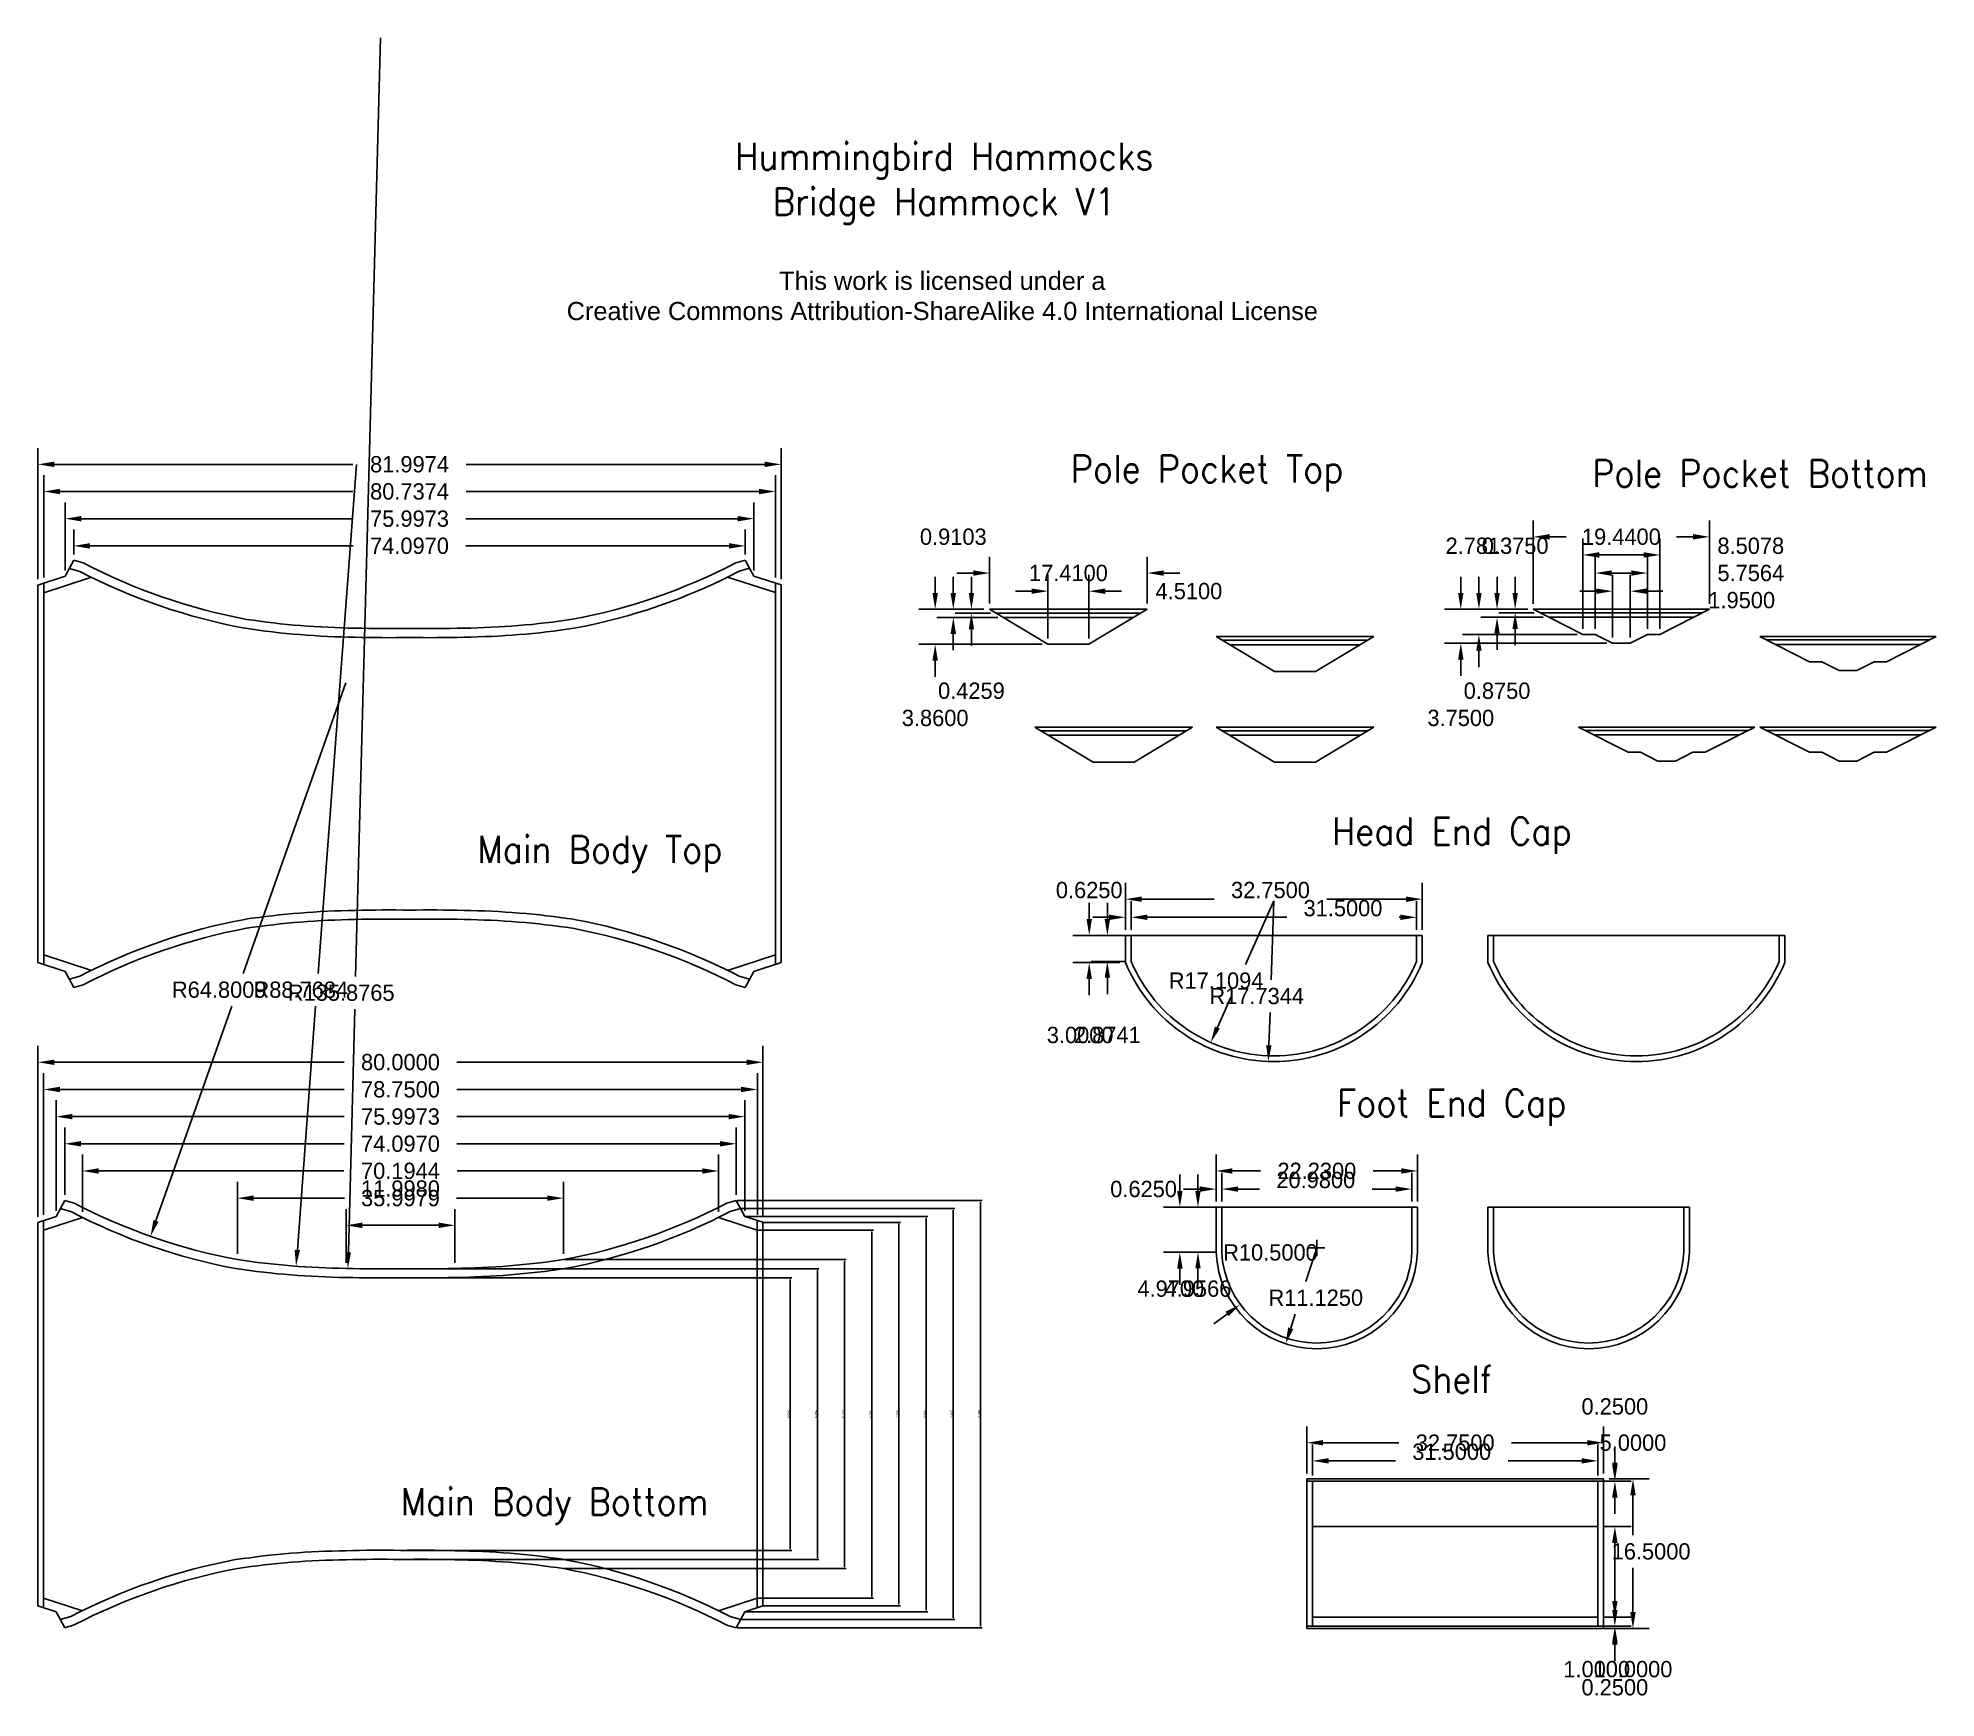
# Model space of a CAD drawing. Header units: inches. Extents: x 0 to 209, y -7 to 176.
import ezdxf

# ---------------------------------------------------------------- set-up
doc = ezdxf.new("R2010")
doc.units = ezdxf.units.IN
doc.layers.get('0').update_dxf_attribs({"true_color": 0xffffff})
doc.layers.get('Defpoints').update_dxf_attribs({"true_color": 0xffffff})
for name, color, linetype, true_color in [('Bottom Main Body Fabric', 3, 'Continuous', 0x00ff00), ('Dimensions', 30, 'Continuous', 0xff7f00), ('Foot End Cap', 56, 'Continuous', 0x808000), ('Head End Cap', 216, 'Continuous', 0x800080), ('Shelf', 2, 'Continuous', 0xffff00), ('Top Main Body Fabric', 5, 'Continuous', 0x0000ff)]:
    doc.layers.add(name, color=color, linetype=linetype, true_color=true_color)
for name, color, linetype, lineweight, true_color in [('Labels', 4, 'Continuous', 25, 0x00ffff), ('Pole Pocket Bottom', 6, 'Continuous', 25, 0xff00ff), ('Pole Pocket Top', 216, 'Continuous', 25, 0x800080)]:
    doc.layers.add(name, color=color, linetype=linetype, lineweight=lineweight, true_color=true_color)
doc.styles.add('QCADDimTextStyle', font='txt')
doc.styles.add('textstyle11', font='Standard')
doc.styles.add('textstyle12', font='Standard')
doc.styles.add('textstyle13', font='Standard')
doc.styles.add('textstyle14', font='Standard')
doc.styles.add('textstyle15', font='Standard')
doc.styles.add('textstyle16', font='Standard')
doc.styles.add('textstyle17', font='Standard')
doc.styles.add('textstyle18', font='Standard')
doc.styles.add('textstyle19', font='Standard')
doc.dimstyles.new('QCADDimStyle', dxfattribs={"dimtxt": 0.18, "dimasz": 0.18, "dimexe": 0.18, "dimexo": 0.0625, "dimgap": 0.09, "dimtad": 1, "dimtoh": 1, "dimdec": 4, "dimzin": 0, "dimdsep": 46, "dimtxsty": 'QCADDimTextStyle', "dimcen": 0.09, "dimadec": 0, "dimazin": 0, "dimtfac": 1, "dimtdec": 4, "dimtofl": 0, "dimtmove": 0, "dimatfit": 3, "dimfxl": 1, "dimtolj": 1, "dimtzin": 0, "dimarcsym": 0})

msp = doc.modelspace()

# ---------------------------------------------------------------- texts
at = {"char_height": 0.0684343, "attachment_point": 5}
for s, insert, style in [('\\H3.00133;Hummingbird Hammocks\\PBridge Hammock V1', (100, 160), 'textstyle11'), ('\\fHelvetica Neue,Helvetica,Arial,sans-serif|b0|i0|c0|p0;\\c3618615;\\H1.99926;This work is licensed under a \\P\\c13730329;Creative Commons Attribution-ShareAlike 4.0 International License', (99.78518, 147.57616), 'textstyle12')]:
    msp.add_mtext(s, dxfattribs=dict(at, insert=insert, style=style))
at = {"layer": 'Labels', "attachment_point": 5}
for s, insert, char_height, style in [('\\H3;Pole Pocket Top', (129, 128), 0.0684343, 'textstyle13'), ('\\H3;Pole Pocket Bottom', (190, 128), 0.0684343, 'textstyle17'), ('\\H3;Main Body Top', (62, 86), 0.0684343, 'textstyle19'), ('\\H3;Head End Cap', (156, 88), 0.0684343, 'textstyle16'), ('\\H3;Foot End Cap', (156, 58), 0.0684343, 'textstyle15'), ('\\H3;Shelf', (156, 28), 0.068434, 'textstyle14'), ('\\H3;Main Body Bottom', (57, 14), 0.0684343, 'textstyle18')]:
    msp.add_mtext(s, dxfattribs=dict(at, insert=insert, char_height=char_height, style=style))

# ---------------------------------------------------------------- blocks, each defined once
blk = doc.blocks.new('*D1')
at = {"layer": 'Defpoints', "color": 0}
for p in [(80, 63), (0, 45.33), (80, 45.33)]:
    blk.add_point(p, dxfattribs=at)
at = {"layer": 'Dimensions', "color": 0, "lineweight": -2}
for p, q in [((0, 45.95), (0, 64.8)), ((1.8, 63), (33.79, 63)), ((78.2, 63), (46.21, 63)), ((80, 45.96), (80, 64.8))]:
    blk.add_line(p, q, dxfattribs=at)
at = {"layer": 'Dimensions', "color": 0}
for points in [[(1.8, 63.3), (1.8, 62.7), (0, 63)], [(78.2, 62.7), (78.2, 63.3), (80, 63)]]:
    blk.add_solid(points, dxfattribs=at)
at = {"layer": 'Dimensions', "color": 0, "insert": (40, 63), "char_height": 1.8, "attachment_point": 5}
blk.add_mtext('\\A1;80.0000', dxfattribs=at)
blk = doc.blocks.new('*D2')
at = {"layer": 'Defpoints', "color": 0}
for p in [(78, 57), (2, 45.97), (78, 45.98)]:
    blk.add_point(p, dxfattribs=at)
at = {"layer": 'Dimensions', "color": 0, "lineweight": -2}
for p, q in [((2, 46.6), (2, 58.8)), ((78, 46.6), (78, 58.8)), ((3.8, 57), (33.78, 57)), ((76.2, 57), (46.21, 57))]:
    blk.add_line(p, q, dxfattribs=at)
at = {"layer": 'Dimensions', "color": 0}
for points in [[(3.8, 57.3), (3.8, 56.7), (2, 57)], [(76.2, 56.7), (76.2, 57.3), (78, 57)]]:
    blk.add_solid(points, dxfattribs=at)
at = {"layer": 'Dimensions', "color": 0, "insert": (40, 57), "char_height": 1.8, "attachment_point": 5}
blk.add_mtext('\\A1;75.9973', dxfattribs=at)
blk = doc.blocks.new('*D3')
at = {"layer": 'Defpoints', "color": 0}
for p in [(77.05, 54), (2.95, 47.74), (77.05, 47.75)]:
    blk.add_point(p, dxfattribs=at)
at = {"layer": 'Dimensions', "color": 0, "lineweight": -2}
for p, q in [((2.95, 48.37), (2.95, 55.8)), ((77.05, 48.37), (77.05, 55.8)), ((4.75, 54), (33.78, 54)), ((75.25, 54), (46.21, 54))]:
    blk.add_line(p, q, dxfattribs=at)
at = {"layer": 'Dimensions', "color": 0}
for points in [[(4.75, 54.3), (4.75, 53.7), (2.95, 54)], [(75.25, 53.7), (75.25, 54.3), (77.05, 54)]]:
    blk.add_solid(points, dxfattribs=at)
at = {"layer": 'Dimensions', "color": 0, "insert": (40, 54), "char_height": 1.8, "attachment_point": 5}
blk.add_mtext('\\A1;74.0970', dxfattribs=at)
blk = doc.blocks.new('*D4')
at = {"layer": 'Defpoints', "color": 0}
for p in [(58, 48), (22, 41.21), (58, 41.22)]:
    blk.add_point(p, dxfattribs=at)
at = {"layer": 'Dimensions', "color": 0, "lineweight": -2}
for p, q in [((22, 41.84), (22, 49.8)), ((58, 41.84), (58, 49.8)), ((23.8, 48), (33.83, 48)), ((56.2, 48), (46.17, 48))]:
    blk.add_line(p, q, dxfattribs=at)
at = {"layer": 'Dimensions', "color": 0}
for points in [[(23.8, 48.3), (23.8, 47.7), (22, 48)], [(56.2, 47.7), (56.2, 48.3), (58, 48)]]:
    blk.add_solid(points, dxfattribs=at)
at = {"layer": 'Dimensions', "color": 0, "insert": (40, 48), "char_height": 1.8, "attachment_point": 5}
blk.add_mtext('\\A1;35.9979', dxfattribs=at)
blk = doc.blocks.new('*D5')
at = {"layer": 'Defpoints', "color": 0}
for p in [(46, 45), (34, 40.24), (46, 40.24)]:
    blk.add_point(p, dxfattribs=at)
at = {"layer": 'Dimensions', "color": 0, "lineweight": -2}
for p, q in [((34, 40.87), (34, 46.8)), ((46, 40.87), (46, 46.8)), ((35.8, 45), (44.2, 45))]:
    blk.add_line(p, q, dxfattribs=at)
at = {"layer": 'Dimensions', "color": 0}
for points in [[(35.8, 45.3), (35.8, 44.7), (34, 45)], [(44.2, 44.7), (44.2, 45.3), (46, 45)]]:
    blk.add_solid(points, dxfattribs=at)
at = {"layer": 'Dimensions', "color": 0, "insert": (40, 49.05), "char_height": 1.8, "attachment_point": 5}
blk.add_mtext('\\A1;11.9980', dxfattribs=at)
blk = doc.blocks.new('*D6')
at = {"layer": 'Defpoints', "color": 0}
for p in [(33.96, 104.9), (12.42, 43.78)]:
    blk.add_point(p, dxfattribs=at)
at = {"layer": 'Dimensions', "color": 0, "lineweight": -2}
for p, q in [((22.65, 72.8), (33.96, 104.9)), ((21.38, 69.2), (13.02, 45.48))]:
    blk.add_line(p, q, dxfattribs=at)
at = {"layer": 'Dimensions', "color": 0}
blk.add_solid([(12.74, 45.58), (13.3, 45.38), (12.42, 43.78)], dxfattribs=at)
at = {"layer": 'Dimensions', "color": 0, "insert": (20, 71), "char_height": 1.8, "attachment_point": 5}
blk.add_mtext('\\A1;R64.8009', dxfattribs=at)
blk = doc.blocks.new('*D7')
at = {"layer": 'Defpoints', "color": 0}
for p in [(35.14, 129), (28.48, 40.49)]:
    blk.add_point(p, dxfattribs=at)
at = {"layer": 'Dimensions', "color": 0, "lineweight": -2}
for p, q in [((30.91, 72.8), (35.14, 129)), ((30.64, 69.2), (28.62, 42.28))]:
    blk.add_line(p, q, dxfattribs=at)
at = {"layer": 'Dimensions', "color": 0}
blk.add_solid([(28.32, 42.3), (28.92, 42.26), (28.48, 40.49)], dxfattribs=at)
at = {"layer": 'Dimensions', "color": 0, "insert": (29, 71), "char_height": 1.8, "attachment_point": 5}
blk.add_mtext('\\A1;R88.7684', dxfattribs=at)
blk = doc.blocks.new('*D8')
at = {"layer": 'Defpoints', "color": 0}
for p in [(37.78, 176.07), (34.2, 40.24)]:
    blk.add_point(p, dxfattribs=at)
at = {"layer": 'Dimensions', "color": 0, "lineweight": -2}
for p, q in [((35.05, 72.47), (37.78, 176.07)), ((34.96, 68.87), (34.25, 42.04))]:
    blk.add_line(p, q, dxfattribs=at)
at = {"layer": 'Dimensions', "color": 0}
blk.add_solid([(33.95, 42.05), (34.55, 42.03), (34.2, 40.24)], dxfattribs=at)
at = {"layer": 'Dimensions', "color": 0, "insert": (33.46, 70.67), "char_height": 1.8, "attachment_point": 5}
blk.add_mtext('\\A1;R135.8765', dxfattribs=at)
blk = doc.blocks.new('*D9')
at = {"layer": 'Defpoints', "color": 0}
for p in [(79.38, 60), (0.62, 45.53), (79.38, 45.53)]:
    blk.add_point(p, dxfattribs=at)
at = {"layer": 'Dimensions', "color": 0, "lineweight": -2}
for p, q in [((0.62, 46.15), (0.62, 61.8)), ((79.38, 46.16), (79.38, 61.8)), ((2.42, 60), (33.79, 60)), ((77.58, 60), (46.21, 60))]:
    blk.add_line(p, q, dxfattribs=at)
at = {"layer": 'Dimensions', "color": 0}
for points in [[(2.42, 60.3), (2.42, 59.7), (0.62, 60)], [(77.58, 59.7), (77.58, 60.3), (79.38, 60)]]:
    blk.add_solid(points, dxfattribs=at)
at = {"layer": 'Dimensions', "color": 0, "insert": (40, 60), "char_height": 1.8, "attachment_point": 5}
blk.add_mtext('\\A1;78.7500', dxfattribs=at)
blk = doc.blocks.new('*D10')
at = {"layer": 'Defpoints', "color": 0}
for p in [(75.1, 51), (4.9, 45.86), (75.1, 45.87)]:
    blk.add_point(p, dxfattribs=at)
at = {"layer": 'Dimensions', "color": 0, "lineweight": -2}
for p, q in [((4.9, 46.49), (4.9, 52.8)), ((75.1, 46.49), (75.1, 52.8)), ((6.7, 51), (33.74, 51)), ((73.3, 51), (46.26, 51))]:
    blk.add_line(p, q, dxfattribs=at)
at = {"layer": 'Dimensions', "color": 0}
for points in [[(6.7, 51.3), (6.7, 50.7), (4.9, 51)], [(73.3, 50.7), (73.3, 51.3), (75.1, 51)]]:
    blk.add_solid(points, dxfattribs=at)
at = {"layer": 'Dimensions', "color": 0, "insert": (40, 51), "char_height": 1.8, "attachment_point": 5}
blk.add_mtext('\\A1;70.1944', dxfattribs=at)
blk = doc.blocks.new('*D11')
at = {"layer": 'Defpoints', "color": 0}
for p in [(78.05, 120), (3.95, 118.42), (78.05, 118.42)]:
    blk.add_point(p, dxfattribs=at)
at = {"layer": 'Dimensions', "color": 0, "lineweight": -2}
for p, q in [((3.95, 119.05), (3.95, 121.8)), ((78.05, 119.05), (78.05, 121.8)), ((5.75, 120), (34.78, 120)), ((76.25, 120), (47.21, 120))]:
    blk.add_line(p, q, dxfattribs=at)
at = {"layer": 'Dimensions', "color": 0}
for points in [[(5.75, 120.3), (5.75, 119.7), (3.95, 120)], [(76.25, 119.7), (76.25, 120.3), (78.05, 120)]]:
    blk.add_solid(points, dxfattribs=at)
at = {"layer": 'Dimensions', "color": 0, "insert": (41, 120), "char_height": 1.8, "attachment_point": 5}
blk.add_mtext('\\A1;74.0970', dxfattribs=at)
blk = doc.blocks.new('*D12')
at = {"layer": 'Defpoints', "color": 0}
for p in [(79, 123), (3, 116.65), (79, 116.65)]:
    blk.add_point(p, dxfattribs=at)
at = {"layer": 'Dimensions', "color": 0, "lineweight": -2}
for p, q in [((3, 117.28), (3, 124.8)), ((79, 117.28), (79, 124.8)), ((4.8, 123), (34.78, 123)), ((77.2, 123), (47.21, 123))]:
    blk.add_line(p, q, dxfattribs=at)
at = {"layer": 'Dimensions', "color": 0}
for points in [[(4.8, 123.3), (4.8, 122.7), (3, 123)], [(77.2, 122.7), (77.2, 123.3), (79, 123)]]:
    blk.add_solid(points, dxfattribs=at)
at = {"layer": 'Dimensions', "color": 0, "insert": (41, 123), "char_height": 1.8, "attachment_point": 5}
blk.add_mtext('\\A1;75.9973', dxfattribs=at)
blk = doc.blocks.new('*D13')
at = {"layer": 'Defpoints', "color": 0}
for p in [(81.37, 126), (0.63, 115.88), (81.37, 115.89)]:
    blk.add_point(p, dxfattribs=at)
at = {"layer": 'Dimensions', "color": 0, "lineweight": -2}
for p, q in [((0.63, 116.51), (0.63, 127.8)), ((81.37, 116.51), (81.37, 127.8)), ((2.43, 126), (34.74, 126)), ((79.57, 126), (47.26, 126))]:
    blk.add_line(p, q, dxfattribs=at)
at = {"layer": 'Dimensions', "color": 0}
for points in [[(2.43, 126.3), (2.43, 125.7), (0.63, 126)], [(79.57, 125.7), (79.57, 126.3), (81.37, 126)]]:
    blk.add_solid(points, dxfattribs=at)
at = {"layer": 'Dimensions', "color": 0, "insert": (41, 126), "char_height": 1.8, "attachment_point": 5}
blk.add_mtext('\\A1;80.7374', dxfattribs=at)
blk = doc.blocks.new('*D14')
at = {"layer": 'Defpoints', "color": 0}
for p in [(82, 129), (0, 115.68), (82, 115.69)]:
    blk.add_point(p, dxfattribs=at)
at = {"layer": 'Dimensions', "color": 0, "lineweight": -2}
for p, q in [((0, 116.31), (0, 130.8)), ((82, 116.31), (82, 130.8)), ((1.8, 129), (34.74, 129)), ((80.2, 129), (47.26, 129))]:
    blk.add_line(p, q, dxfattribs=at)
at = {"layer": 'Dimensions', "color": 0}
for points in [[(1.8, 129.3), (1.8, 128.7), (0, 129)], [(80.2, 128.7), (80.2, 129.3), (82, 129)]]:
    blk.add_solid(points, dxfattribs=at)
at = {"layer": 'Dimensions', "color": 0, "insert": (41, 129), "char_height": 1.8, "attachment_point": 5}
blk.add_mtext('\\A1;81.9974', dxfattribs=at)
blk = doc.blocks.new('*D15')
at = {"layer": 'Defpoints', "color": 0}
for p in [(40, 39.21), (40, 9.12), (83, 9.12)]:
    blk.add_point(p, dxfattribs=at)
at = {"layer": 'Dimensions', "color": 0, "lineweight": -2}
for p, q in [((40.06, 39.21), (83.18, 39.21)), ((83, 39.03), (83, 9.3)), ((40.06, 9.12), (83.18, 9.12))]:
    blk.add_line(p, q, dxfattribs=at)
at = {"layer": 'Dimensions', "color": 0}
for points in [[(83.03, 39.03), (82.97, 39.03), (83, 39.21)], [(82.97, 9.3), (83.03, 9.3), (83, 9.12)]]:
    blk.add_solid(points, dxfattribs=at)
at = {"layer": 'Dimensions', "color": 0, "insert": (82.82, 24.16), "char_height": 0.18, "attachment_point": 5, "rotation": 90, "style": 'QCADDimTextStyle'}
blk.add_mtext('\\A1;30.0909', dxfattribs=at)
blk = doc.blocks.new('*D16')
at = {"layer": 'Defpoints', "color": 0}
for p in [(40, 40.21), (40, 8.12), (86, 8.12)]:
    blk.add_point(p, dxfattribs=at)
at = {"layer": 'Dimensions', "color": 0, "lineweight": -2}
for p, q in [((40.06, 40.21), (86.18, 40.21)), ((86, 40.03), (86, 8.3)), ((40.06, 8.12), (86.18, 8.12))]:
    blk.add_line(p, q, dxfattribs=at)
at = {"layer": 'Dimensions', "color": 0}
for points in [[(86.03, 40.03), (85.97, 40.03), (86, 40.21)], [(85.97, 8.3), (86.03, 8.3), (86, 8.12)]]:
    blk.add_solid(points, dxfattribs=at)
at = {"layer": 'Dimensions', "color": 0, "insert": (85.82, 24.16), "char_height": 0.18, "attachment_point": 5, "rotation": 90, "style": 'QCADDimTextStyle'}
blk.add_mtext('\\A1;32.0912', dxfattribs=at)
blk = doc.blocks.new('*D17')
at = {"layer": 'Defpoints', "color": 0}
for p in [(58, 41.22), (58, 7.11), (89, 7.11)]:
    blk.add_point(p, dxfattribs=at)
at = {"layer": 'Dimensions', "color": 0, "lineweight": -2}
for p, q in [((58.06, 41.22), (89.18, 41.22)), ((89, 41.04), (89, 7.29)), ((58.06, 7.11), (89.18, 7.11))]:
    blk.add_line(p, q, dxfattribs=at)
at = {"layer": 'Dimensions', "color": 0}
for points in [[(89.03, 41.04), (88.97, 41.04), (89, 41.22)], [(88.97, 7.29), (89.03, 7.29), (89, 7.11)]]:
    blk.add_solid(points, dxfattribs=at)
at = {"layer": 'Dimensions', "color": 0, "insert": (88.82, 24.16), "char_height": 0.18, "attachment_point": 5, "rotation": 90, "style": 'QCADDimTextStyle'}
blk.add_mtext('\\A1;34.1045', dxfattribs=at)
blk = doc.blocks.new('*D18')
at = {"layer": 'Defpoints', "color": 0}
for p in [(79.38, 44.48), (79.38, 3.84), (92, 3.84)]:
    blk.add_point(p, dxfattribs=at)
at = {"layer": 'Dimensions', "color": 0, "lineweight": -2}
for p, q in [((79.44, 44.48), (92.18, 44.48)), ((92, 44.3), (92, 4.02)), ((79.44, 3.84), (92.18, 3.84))]:
    blk.add_line(p, q, dxfattribs=at)
at = {"layer": 'Dimensions', "color": 0}
for points in [[(92.03, 44.3), (91.97, 44.3), (92, 44.48)], [(91.97, 4.02), (92.03, 4.02), (92, 3.84)]]:
    blk.add_solid(points, dxfattribs=at)
at = {"layer": 'Dimensions', "color": 0, "insert": (91.82, 24.16), "char_height": 0.18, "attachment_point": 5, "rotation": 90, "style": 'QCADDimTextStyle'}
blk.add_mtext('\\A1;40.6385', dxfattribs=at)
blk = doc.blocks.new('*D19')
at = {"layer": 'Defpoints', "color": 0}
for p in [(80, 45.33), (95, 45.33), (80, 3)]:
    blk.add_point(p, dxfattribs=at)
at = {"layer": 'Dimensions', "color": 0, "lineweight": -2}
for p, q in [((80.06, 45.33), (95.18, 45.33)), ((95, 3.18), (95, 45.15)), ((80.06, 3), (95.18, 3))]:
    blk.add_line(p, q, dxfattribs=at)
at = {"layer": 'Dimensions', "color": 0}
for points in [[(95.03, 45.15), (94.97, 45.15), (95, 45.33)], [(94.97, 3.18), (95.03, 3.18), (95, 3)]]:
    blk.add_solid(points, dxfattribs=at)
at = {"layer": 'Dimensions', "color": 0, "insert": (94.82, 24.16), "char_height": 0.18, "attachment_point": 5, "rotation": 90, "style": 'QCADDimTextStyle'}
blk.add_mtext('\\A1;42.3350', dxfattribs=at)
blk = doc.blocks.new('*D20')
at = {"layer": 'Defpoints', "color": 0}
for p in [(78, 45.98), (98, 45.98), (78, 2.35)]:
    blk.add_point(p, dxfattribs=at)
at = {"layer": 'Dimensions', "color": 0, "lineweight": -2}
for p, q in [((78.06, 45.98), (98.18, 45.98)), ((98, 2.53), (98, 45.8)), ((78.06, 2.35), (98.18, 2.35))]:
    blk.add_line(p, q, dxfattribs=at)
at = {"layer": 'Dimensions', "color": 0}
for points in [[(98.03, 45.8), (97.97, 45.8), (98, 45.98)], [(97.97, 2.53), (98.03, 2.53), (98, 2.35)]]:
    blk.add_solid(points, dxfattribs=at)
at = {"layer": 'Dimensions', "color": 0, "insert": (97.82, 24.16), "char_height": 0.18, "attachment_point": 5, "rotation": 90, "style": 'QCADDimTextStyle'}
blk.add_mtext('\\A1;43.6295', dxfattribs=at)
blk = doc.blocks.new('*D21')
at = {"layer": 'Defpoints', "color": 0}
for p in [(77.53, 46.85), (77.53, 1.48), (101, 1.48)]:
    blk.add_point(p, dxfattribs=at)
at = {"layer": 'Dimensions', "color": 0, "lineweight": -2}
for p, q in [((77.59, 46.85), (101.18, 46.85)), ((101, 46.67), (101, 1.66)), ((77.59, 1.48), (101.18, 1.48))]:
    blk.add_line(p, q, dxfattribs=at)
at = {"layer": 'Dimensions', "color": 0}
for points in [[(101.03, 46.67), (100.97, 46.67), (101, 46.85)], [(100.97, 1.66), (101.03, 1.66), (101, 1.48)]]:
    blk.add_solid(points, dxfattribs=at)
at = {"layer": 'Dimensions', "color": 0, "insert": (100.82, 24.16), "char_height": 0.18, "attachment_point": 5, "rotation": 90, "style": 'QCADDimTextStyle'}
blk.add_mtext('\\A1;45.3657', dxfattribs=at)
blk = doc.blocks.new('*D22')
at = {"layer": 'Defpoints', "color": 0}
for p in [(77.05, 47.75), (104, 47.75), (77.05, 0.58)]:
    blk.add_point(p, dxfattribs=at)
at = {"layer": 'Dimensions', "color": 0, "lineweight": -2}
for p, q in [((77.11, 47.75), (104.18, 47.75)), ((104, 0.76), (104, 47.57)), ((77.11, 0.58), (104.18, 0.58))]:
    blk.add_line(p, q, dxfattribs=at)
at = {"layer": 'Dimensions', "color": 0}
for points in [[(104.03, 47.57), (103.97, 47.57), (104, 47.75)], [(103.97, 0.76), (104.03, 0.76), (104, 0.58)]]:
    blk.add_solid(points, dxfattribs=at)
at = {"layer": 'Dimensions', "color": 0, "insert": (103.82, 24.16), "char_height": 0.18, "attachment_point": 5, "rotation": 90, "style": 'QCADDimTextStyle'}
blk.add_mtext('\\A1;47.1693', dxfattribs=at)
blk = doc.blocks.new('*D23')
at = {"layer": 'Defpoints', "color": 0}
for p in [(122.41, 117), (105, 113), (122.41, 113)]:
    blk.add_point(p, dxfattribs=at)
at = {"layer": 'Dimensions', "color": 0, "lineweight": -2}
for p, q in [((105, 113.625), (105, 118.8)), ((122.41, 113.625), (122.41, 118.8)), ((103.2, 117), (101.4, 117)), ((124.21, 117), (126.01, 117))]:
    blk.add_line(p, q, dxfattribs=at)
at = {"layer": 'Dimensions', "color": 0}
for points in [[(103.2, 116.7), (103.2, 117.3), (105, 117)], [(124.21, 117.3), (124.21, 116.7), (122.41, 117)]]:
    blk.add_solid(points, dxfattribs=at)
at = {"layer": 'Dimensions', "color": 0, "insert": (113.705, 117), "char_height": 1.8, "attachment_point": 5}
blk.add_mtext('\\A1;17.4100', dxfattribs=at)
blk = doc.blocks.new('*D24')
at = {"layer": 'Defpoints', "color": 0}
for p in [(103, 112.57), (105, 113), (105.71, 112.57)]:
    blk.add_point(p, dxfattribs=at)
at = {"layer": 'Dimensions', "color": 0, "lineweight": -2}
for p, q in [((103, 114.8), (103, 116.6)), ((104.38, 113), (101.2, 113)), ((105.09, 112.57), (101.2, 112.57)), ((103, 110.77), (103, 108.97))]:
    blk.add_line(p, q, dxfattribs=at)
at = {"layer": 'Dimensions', "color": 0}
for points in [[(102.7, 114.8), (103.3, 114.8), (103, 113)], [(103.3, 110.77), (102.7, 110.77), (103, 112.57)]]:
    blk.add_solid(points, dxfattribs=at)
at = {"layer": 'Dimensions', "color": 0, "insert": (103, 104), "char_height": 1.8, "attachment_point": 5}
blk.add_mtext('\\A1;0.4259', dxfattribs=at)
blk = doc.blocks.new('*D25')
at = {"layer": 'Defpoints', "color": 0}
for p in [(101, 112.09), (105, 113), (106.52, 112.09)]:
    blk.add_point(p, dxfattribs=at)
at = {"layer": 'Dimensions', "color": 0, "lineweight": -2}
for p, q in [((101, 114.8), (101, 116.6)), ((104.38, 113), (99.2, 113)), ((105.9, 112.09), (99.2, 112.09)), ((101, 110.29), (101, 108.49))]:
    blk.add_line(p, q, dxfattribs=at)
at = {"layer": 'Dimensions', "color": 0}
for points in [[(100.7, 114.8), (101.3, 114.8), (101, 113)], [(101.3, 110.29), (100.7, 110.29), (101, 112.09)]]:
    blk.add_solid(points, dxfattribs=at)
at = {"layer": 'Dimensions', "color": 0, "insert": (101, 121), "char_height": 1.8, "attachment_point": 5}
blk.add_mtext('\\A1;0.9103', dxfattribs=at)
blk = doc.blocks.new('*D26')
at = {"layer": 'Defpoints', "color": 0}
for p in [(105, 113), (99, 109.14), (111.45, 109.14)]:
    blk.add_point(p, dxfattribs=at)
at = {"layer": 'Dimensions', "color": 0, "lineweight": -2}
for p, q in [((99, 114.8), (99, 116.6)), ((104.375, 113), (97.2, 113)), ((110.825, 109.14), (97.2, 109.14)), ((99, 107.34), (99, 105.54))]:
    blk.add_line(p, q, dxfattribs=at)
at = {"layer": 'Dimensions', "color": 0}
for points in [[(98.7, 114.8), (99.3, 114.8), (99, 113)], [(99.3, 107.34), (98.7, 107.34), (99, 109.14)]]:
    blk.add_solid(points, dxfattribs=at)
at = {"layer": 'Dimensions', "color": 0, "insert": (99, 101), "char_height": 1.8, "attachment_point": 5}
blk.add_mtext('\\A1;3.8600', dxfattribs=at)
blk = doc.blocks.new('*D27')
at = {"layer": 'Defpoints', "color": 0}
for p in [(115.96, 115), (111.45, 109.14), (115.96, 109.14)]:
    blk.add_point(p, dxfattribs=at)
at = {"layer": 'Dimensions', "color": 0, "lineweight": -2}
for p, q in [((111.45, 109.765), (111.45, 116.8)), ((115.96, 109.765), (115.96, 116.8)), ((109.65, 115), (107.85, 115)), ((117.76, 115), (119.56, 115))]:
    blk.add_line(p, q, dxfattribs=at)
at = {"layer": 'Dimensions', "color": 0}
for points in [[(109.65, 114.7), (109.65, 115.3), (111.45, 115)], [(117.76, 115.3), (117.76, 114.7), (115.96, 115)]]:
    blk.add_solid(points, dxfattribs=at)
at = {"layer": 'Dimensions', "color": 0, "insert": (127, 115), "char_height": 1.8, "attachment_point": 5}
blk.add_mtext('\\A1;4.5100', dxfattribs=at)
blk = doc.blocks.new('*D28')
at = {"layer": 'Defpoints', "color": 0}
for p in [(175.695, 115), (173.745, 109.25), (175.695, 109.25)]:
    blk.add_point(p, dxfattribs=at)
at = {"layer": 'Dimensions', "color": 0, "lineweight": -2}
for p, q in [((173.745, 109.875), (173.745, 116.8)), ((175.695, 109.875), (175.695, 116.8)), ((171.945, 115), (170.145, 115)), ((177.495, 115), (179.295, 115))]:
    blk.add_line(p, q, dxfattribs=at)
at = {"layer": 'Dimensions', "color": 0}
for points in [[(171.945, 114.7), (171.945, 115.3), (173.745, 115)], [(177.495, 115.3), (177.495, 114.7), (175.695, 115)]]:
    blk.add_solid(points, dxfattribs=at)
at = {"layer": 'Dimensions', "color": 0, "insert": (188, 114), "char_height": 1.8, "attachment_point": 5}
blk.add_mtext('\\A1;1.9500', dxfattribs=at)
blk = doc.blocks.new('*D29')
at = {"layer": 'Defpoints', "color": 0}
for p in [(177.6, 117), (171.84, 110.22), (177.6, 110.22)]:
    blk.add_point(p, dxfattribs=at)
at = {"layer": 'Dimensions', "color": 0, "lineweight": -2}
for p, q in [((171.84, 110.84), (171.84, 118.8)), ((177.6, 110.84), (177.6, 118.8)), ((173.64, 117), (175.8, 117))]:
    blk.add_line(p, q, dxfattribs=at)
at = {"layer": 'Dimensions', "color": 0}
for points in [[(173.64, 117.3), (173.64, 116.7), (171.84, 117)], [(175.8, 116.7), (175.8, 117.3), (177.6, 117)]]:
    blk.add_solid(points, dxfattribs=at)
at = {"layer": 'Dimensions', "color": 0, "insert": (189, 117), "char_height": 1.8, "attachment_point": 5}
blk.add_mtext('\\A1;5.7564', dxfattribs=at)
blk = doc.blocks.new('*D30')
at = {"layer": 'Defpoints', "color": 0}
for p in [(178.97, 119), (170.47, 110.22), (178.97, 110.22)]:
    blk.add_point(p, dxfattribs=at)
at = {"layer": 'Dimensions', "color": 0, "lineweight": -2}
for p, q in [((170.47, 110.84), (170.47, 120.8)), ((178.97, 110.84), (178.97, 120.8)), ((172.27, 119), (177.17, 119))]:
    blk.add_line(p, q, dxfattribs=at)
at = {"layer": 'Dimensions', "color": 0}
for points in [[(172.27, 119.3), (172.27, 118.7), (170.47, 119)], [(177.17, 118.7), (177.17, 119.3), (178.97, 119)]]:
    blk.add_solid(points, dxfattribs=at)
at = {"layer": 'Dimensions', "color": 0, "insert": (189, 120), "char_height": 1.8, "attachment_point": 5}
blk.add_mtext('\\A1;8.5078', dxfattribs=at)
blk = doc.blocks.new('*D31')
at = {"layer": 'Defpoints', "color": 0}
for p in [(184.44, 121), (165, 113), (184.44, 113)]:
    blk.add_point(p, dxfattribs=at)
at = {"layer": 'Dimensions', "color": 0, "lineweight": -2}
for p, q in [((165, 113.62), (165, 122.8)), ((184.44, 113.62), (184.44, 122.8)), ((166.8, 121), (168.63, 121)), ((182.64, 121), (180.81, 121))]:
    blk.add_line(p, q, dxfattribs=at)
at = {"layer": 'Dimensions', "color": 0}
for points in [[(166.8, 121.3), (166.8, 120.7), (165, 121)], [(182.64, 120.7), (182.64, 121.3), (184.44, 121)]]:
    blk.add_solid(points, dxfattribs=at)
at = {"layer": 'Dimensions', "color": 0, "insert": (174.72, 121), "char_height": 1.8, "attachment_point": 5}
blk.add_mtext('\\A1;19.4400', dxfattribs=at)
blk = doc.blocks.new('*D32')
at = {"layer": 'Defpoints', "color": 0}
for p in [(163, 112.625), (165, 113), (165.737, 112.625)]:
    blk.add_point(p, dxfattribs=at)
at = {"layer": 'Dimensions', "color": 0, "lineweight": -2}
for p, q in [((163, 114.8), (163, 116.6)), ((164.375, 113), (161.2, 113)), ((165.112, 112.625), (161.2, 112.625)), ((163, 110.825), (163, 109.025))]:
    blk.add_line(p, q, dxfattribs=at)
at = {"layer": 'Dimensions', "color": 0}
for points in [[(162.7, 114.8), (163.3, 114.8), (163, 113)], [(163.3, 110.825), (162.7, 110.825), (163, 112.625)]]:
    blk.add_solid(points, dxfattribs=at)
at = {"layer": 'Dimensions', "color": 0, "insert": (163, 120), "char_height": 1.8, "attachment_point": 5}
blk.add_mtext('\\A1;0.3750', dxfattribs=at)
blk = doc.blocks.new('*D33')
at = {"layer": 'Defpoints', "color": 0}
for p in [(161, 112.12), (165, 113), (166.72, 112.12)]:
    blk.add_point(p, dxfattribs=at)
at = {"layer": 'Dimensions', "color": 0, "lineweight": -2}
for p, q in [((161, 114.8), (161, 116.6)), ((164.38, 113), (159.2, 113)), ((166.09, 112.12), (159.2, 112.12)), ((161, 110.33), (161, 108.53))]:
    blk.add_line(p, q, dxfattribs=at)
at = {"layer": 'Dimensions', "color": 0}
for points in [[(160.7, 114.8), (161.3, 114.8), (161, 113)], [(161.3, 110.33), (160.7, 110.33), (161, 112.12)]]:
    blk.add_solid(points, dxfattribs=at)
at = {"layer": 'Dimensions', "color": 0, "insert": (161, 104), "char_height": 1.8, "attachment_point": 5}
blk.add_mtext('\\A1;0.8750', dxfattribs=at)
blk = doc.blocks.new('*D34')
at = {"layer": 'Defpoints', "color": 0}
for p in [(165, 113), (159, 110.22), (170.47, 110.22)]:
    blk.add_point(p, dxfattribs=at)
at = {"layer": 'Dimensions', "color": 0, "lineweight": -2}
for p, q in [((159, 114.8), (159, 116.6)), ((164.38, 113), (157.2, 113)), ((169.84, 110.22), (157.2, 110.22)), ((159, 108.42), (159, 106.62))]:
    blk.add_line(p, q, dxfattribs=at)
at = {"layer": 'Dimensions', "color": 0}
for points in [[(158.7, 114.8), (159.3, 114.8), (159, 113)], [(159.3, 108.42), (158.7, 108.42), (159, 110.22)]]:
    blk.add_solid(points, dxfattribs=at)
at = {"layer": 'Dimensions', "color": 0, "insert": (159, 120), "char_height": 1.8, "attachment_point": 5}
blk.add_mtext('\\A1;2.7813', dxfattribs=at)
blk = doc.blocks.new('*D35')
at = {"layer": 'Defpoints', "color": 0}
for p in [(165, 113), (157, 109.25), (173.745, 109.25)]:
    blk.add_point(p, dxfattribs=at)
at = {"layer": 'Dimensions', "color": 0, "lineweight": -2}
for p, q in [((157, 114.8), (157, 116.6)), ((164.375, 113), (155.2, 113)), ((173.12, 109.25), (155.2, 109.25)), ((157, 107.45), (157, 105.65))]:
    blk.add_line(p, q, dxfattribs=at)
at = {"layer": 'Dimensions', "color": 0}
for points in [[(156.7, 114.8), (157.3, 114.8), (157, 113)], [(157.3, 107.45), (156.7, 107.45), (157, 109.25)]]:
    blk.add_solid(points, dxfattribs=at)
at = {"layer": 'Dimensions', "color": 0, "insert": (157, 101), "char_height": 1.8, "attachment_point": 5}
blk.add_mtext('\\A1;3.7500', dxfattribs=at)
blk = doc.blocks.new('*D36')
at = {"layer": 'Defpoints', "color": 0}
for p in [(120, 79), (120, 77), (120.625, 77)]:
    blk.add_point(p, dxfattribs=at)
at = {"layer": 'Dimensions', "color": 0, "lineweight": -2}
for p, q in [((120, 77.625), (120, 80.8)), ((120.625, 77.625), (120.625, 80.8)), ((118.2, 79), (116.4, 79)), ((122.425, 79), (124.225, 79))]:
    blk.add_line(p, q, dxfattribs=at)
at = {"layer": 'Dimensions', "color": 0}
for points in [[(118.2, 78.7), (118.2, 79.3), (120, 79)], [(122.425, 79.3), (122.425, 78.7), (120.625, 79)]]:
    blk.add_solid(points, dxfattribs=at)
at = {"layer": 'Dimensions', "color": 0, "insert": (116, 82), "char_height": 1.8, "attachment_point": 5}
blk.add_mtext('\\A1;0.6250', dxfattribs=at)
blk = doc.blocks.new('*D37')
at = {"layer": 'Defpoints', "color": 0}
for p in [(152.12, 79), (120.62, 77), (152.12, 77)]:
    blk.add_point(p, dxfattribs=at)
at = {"layer": 'Dimensions', "color": 0, "lineweight": -2}
for p, q in [((120.62, 77.62), (120.62, 80.8)), ((152.12, 77.62), (152.12, 80.8)), ((122.42, 79), (137.79, 79)), ((150.32, 79), (150.21, 79))]:
    blk.add_line(p, q, dxfattribs=at)
at = {"layer": 'Dimensions', "color": 0}
for points in [[(122.42, 79.3), (122.42, 78.7), (120.62, 79)], [(150.32, 78.7), (150.32, 79.3), (152.12, 79)]]:
    blk.add_solid(points, dxfattribs=at)
at = {"layer": 'Dimensions', "color": 0, "insert": (144, 80), "char_height": 1.8, "attachment_point": 5}
blk.add_mtext('\\A1;31.5000', dxfattribs=at)
blk = doc.blocks.new('*D38')
at = {"layer": 'Defpoints', "color": 0}
for p in [(120, 81), (120, 77), (152.75, 77)]:
    blk.add_point(p, dxfattribs=at)
at = {"layer": 'Dimensions', "color": 0, "lineweight": -2}
for p, q in [((120, 77.62), (120, 82.8)), ((152.75, 77.62), (152.75, 82.8)), ((121.8, 81), (129.79, 81)), ((150.95, 81), (142.21, 81))]:
    blk.add_line(p, q, dxfattribs=at)
at = {"layer": 'Dimensions', "color": 0}
for points in [[(121.8, 81.3), (121.8, 80.7), (120, 81)], [(150.95, 80.7), (150.95, 81.3), (152.75, 81)]]:
    blk.add_solid(points, dxfattribs=at)
at = {"layer": 'Dimensions', "color": 0, "insert": (136, 82), "char_height": 1.8, "attachment_point": 5}
blk.add_mtext('\\A1;32.7500', dxfattribs=at)
blk = doc.blocks.new('*D39')
at = {"layer": 'Defpoints', "color": 0}
for p in [(120.62, 77), (118, 74.13), (120.62, 74.13)]:
    blk.add_point(p, dxfattribs=at)
at = {"layer": 'Dimensions', "color": 0, "lineweight": -2}
for p, q in [((118, 78.8), (118, 80.6)), ((120, 77), (116.2, 77)), ((120, 74.13), (116.2, 74.13)), ((118, 72.33), (118, 70.53))]:
    blk.add_line(p, q, dxfattribs=at)
at = {"layer": 'Dimensions', "color": 0}
for points in [[(117.7, 78.8), (118.3, 78.8), (118, 77)], [(118.3, 72.33), (117.7, 72.33), (118, 74.13)]]:
    blk.add_solid(points, dxfattribs=at)
at = {"layer": 'Dimensions', "color": 0, "insert": (118, 66), "char_height": 1.8, "attachment_point": 5}
blk.add_mtext('\\A1;2.8741', dxfattribs=at)
blk = doc.blocks.new('*D40')
at = {"layer": 'Defpoints', "color": 0}
for p in [(120, 77), (116, 74), (120, 74)]:
    blk.add_point(p, dxfattribs=at)
at = {"layer": 'Dimensions', "color": 0, "lineweight": -2}
for p, q in [((116, 78.8), (116, 80.6)), ((119.375, 77), (114.2, 77)), ((119.375, 74), (114.2, 74)), ((116, 72.2), (116, 70.4))]:
    blk.add_line(p, q, dxfattribs=at)
at = {"layer": 'Dimensions', "color": 0}
for points in [[(115.7, 78.8), (116.3, 78.8), (116, 77)], [(116.3, 72.2), (115.7, 72.2), (116, 74)]]:
    blk.add_solid(points, dxfattribs=at)
at = {"layer": 'Dimensions', "color": 0, "insert": (115, 66), "char_height": 1.8, "attachment_point": 5}
blk.add_mtext('\\A1;3.0000', dxfattribs=at)
blk = doc.blocks.new('*D41')
at = {"layer": 'Defpoints', "color": 0}
for p in [(136.38, 80.81), (129.41, 65.18)]:
    blk.add_point(p, dxfattribs=at)
at = {"layer": 'Dimensions', "color": 0, "lineweight": -2}
for p, q in [((133.25, 73.8), (136.38, 80.81)), ((131.64, 70.2), (130.14, 66.83))]:
    blk.add_line(p, q, dxfattribs=at)
at = {"layer": 'Dimensions', "color": 0}
blk.add_solid([(129.87, 66.95), (130.41, 66.71), (129.41, 65.18)], dxfattribs=at)
at = {"layer": 'Dimensions', "color": 0, "insert": (130, 72), "char_height": 1.8, "attachment_point": 5}
blk.add_mtext('\\A1;R17.1094', dxfattribs=at)
blk = doc.blocks.new('*D42')
at = {"layer": 'Defpoints', "color": 0}
for p in [(136.38, 80.81), (135.76, 63.09)]:
    blk.add_point(p, dxfattribs=at)
at = {"layer": 'Dimensions', "color": 0, "lineweight": -2}
for p, q in [((136.07, 72.1), (136.38, 80.81)), ((135.95, 68.5), (135.82, 64.88))]:
    blk.add_line(p, q, dxfattribs=at)
at = {"layer": 'Dimensions', "color": 0}
blk.add_solid([(135.52, 64.89), (136.12, 64.87), (135.76, 63.09)], dxfattribs=at)
at = {"layer": 'Dimensions', "color": 0, "insert": (134.48, 70.3), "char_height": 1.8, "attachment_point": 5}
blk.add_mtext('\\A1;R17.7344', dxfattribs=at)
blk = doc.blocks.new('*D43')
at = {"layer": 'Defpoints', "color": 0}
for p in [(151.6, 49), (130.62, 47), (151.6, 47)]:
    blk.add_point(p, dxfattribs=at)
at = {"layer": 'Dimensions', "color": 0, "lineweight": -2}
for p, q in [((130.62, 47.62), (130.62, 50.8)), ((151.6, 47.62), (151.6, 50.8)), ((132.43, 49), (134.79, 49)), ((149.81, 49), (147.21, 49))]:
    blk.add_line(p, q, dxfattribs=at)
at = {"layer": 'Dimensions', "color": 0}
for points in [[(132.43, 49.3), (132.43, 48.7), (130.62, 49)], [(149.81, 48.7), (149.81, 49.3), (151.6, 49)]]:
    blk.add_solid(points, dxfattribs=at)
at = {"layer": 'Dimensions', "color": 0, "insert": (141, 50), "char_height": 1.8, "attachment_point": 5}
blk.add_mtext('\\A1;20.9800', dxfattribs=at)
blk = doc.blocks.new('*D44')
at = {"layer": 'Defpoints', "color": 0}
for p in [(130.625, 49), (130, 47), (130.625, 47)]:
    blk.add_point(p, dxfattribs=at)
at = {"layer": 'Dimensions', "color": 0, "lineweight": -2}
for p, q in [((130, 47.625), (130, 50.8)), ((130.625, 47.625), (130.625, 50.8)), ((128.2, 49), (126.4, 49)), ((132.425, 49), (134.225, 49))]:
    blk.add_line(p, q, dxfattribs=at)
at = {"layer": 'Dimensions', "color": 0}
for points in [[(128.2, 48.7), (128.2, 49.3), (130, 49)], [(132.425, 49.3), (132.425, 48.7), (130.625, 49)]]:
    blk.add_solid(points, dxfattribs=at)
at = {"layer": 'Dimensions', "color": 0, "insert": (122, 49), "char_height": 1.8, "attachment_point": 5}
blk.add_mtext('\\A1;0.6250', dxfattribs=at)
blk = doc.blocks.new('*D45')
at = {"layer": 'Defpoints', "color": 0}
for p in [(152.23, 51), (130, 47), (152.23, 47)]:
    blk.add_point(p, dxfattribs=at)
at = {"layer": 'Dimensions', "color": 0, "lineweight": -2}
for p, q in [((130, 47.62), (130, 52.8)), ((152.23, 47.62), (152.23, 52.8)), ((131.8, 51), (134.9, 51)), ((150.43, 51), (147.33, 51))]:
    blk.add_line(p, q, dxfattribs=at)
at = {"layer": 'Dimensions', "color": 0}
for points in [[(131.8, 51.3), (131.8, 50.7), (130, 51)], [(150.43, 50.7), (150.43, 51.3), (152.23, 51)]]:
    blk.add_solid(points, dxfattribs=at)
at = {"layer": 'Dimensions', "color": 0, "insert": (141.12, 51), "char_height": 1.8, "attachment_point": 5}
blk.add_mtext('\\A1;22.2300', dxfattribs=at)
blk = doc.blocks.new('*D46')
at = {"layer": 'Defpoints', "color": 0}
for p in [(130.62, 47), (128, 42.04), (130.62, 42.04)]:
    blk.add_point(p, dxfattribs=at)
at = {"layer": 'Dimensions', "color": 0, "lineweight": -2}
for p, q in [((128, 48.8), (128, 50.6)), ((130, 47), (126.2, 47)), ((130, 42.04), (126.2, 42.04)), ((128, 40.24), (128, 38.44))]:
    blk.add_line(p, q, dxfattribs=at)
at = {"layer": 'Dimensions', "color": 0}
for points in [[(127.7, 48.8), (128.3, 48.8), (128, 47)], [(128.3, 40.24), (127.7, 40.24), (128, 42.04)]]:
    blk.add_solid(points, dxfattribs=at)
at = {"layer": 'Dimensions', "color": 0, "insert": (128, 38), "char_height": 1.8, "attachment_point": 5}
blk.add_mtext('\\A1;4.9566', dxfattribs=at)
blk = doc.blocks.new('*D47')
at = {"layer": 'Defpoints', "color": 0}
for p in [(130, 47), (126, 42.03), (130, 42.03)]:
    blk.add_point(p, dxfattribs=at)
at = {"layer": 'Dimensions', "color": 0, "lineweight": -2}
for p, q in [((126, 48.8), (126, 50.6)), ((129.375, 47), (124.2, 47)), ((129.375, 42.03), (124.2, 42.03)), ((126, 40.23), (126, 38.43))]:
    blk.add_line(p, q, dxfattribs=at)
at = {"layer": 'Dimensions', "color": 0}
for points in [[(125.7, 48.8), (126.3, 48.8), (126, 47)], [(126.3, 40.23), (125.7, 40.23), (126, 42.03)]]:
    blk.add_solid(points, dxfattribs=at)
at = {"layer": 'Dimensions', "color": 0, "insert": (125, 38), "char_height": 1.8, "attachment_point": 5}
blk.add_mtext('\\A1;4.9700', dxfattribs=at)
blk = doc.blocks.new('*D48')
at = {"layer": 'Defpoints', "color": 0}
for p in [(141.12, 42.5), (132.66, 36.28)]:
    blk.add_point(p, dxfattribs=at)
at = {"layer": 'Dimensions', "color": 0}
for p, q in [((140.22, 42.5), (142.01, 42.5)), ((141.12, 41.6), (141.12, 43.4))]:
    blk.add_line(p, q, dxfattribs=at)
at = {"layer": 'Dimensions', "color": 0, "lineweight": -2}
blk.add_line((131.21, 35.21), (129.76, 34.14), dxfattribs=at)
at = {"layer": 'Dimensions', "color": 0}
blk.add_solid([(131.39, 34.97), (131.03, 35.45), (132.66, 36.28)], dxfattribs=at)
at = {"layer": 'Dimensions', "color": 0, "insert": (136, 42), "char_height": 1.8, "attachment_point": 5}
blk.add_mtext('\\A1;R10.5000', dxfattribs=at)
blk = doc.blocks.new('*D49')
at = {"layer": 'Defpoints', "color": 0}
for p in [(141.12, 42.5), (137.67, 31.92)]:
    blk.add_point(p, dxfattribs=at)
at = {"layer": 'Dimensions', "color": 0, "lineweight": -2}
for p, q in [((139.91, 38.8), (141.12, 42.5)), ((138.74, 35.2), (138.23, 33.63))]:
    blk.add_line(p, q, dxfattribs=at)
at = {"layer": 'Dimensions', "color": 0}
blk.add_solid([(137.95, 33.73), (138.52, 33.54), (137.67, 31.92)], dxfattribs=at)
at = {"layer": 'Dimensions', "color": 0, "insert": (141, 37), "char_height": 1.8, "attachment_point": 5}
blk.add_mtext('\\A1;R11.1250', dxfattribs=at)
blk = doc.blocks.new('*D50')
at = {"layer": 'Defpoints', "color": 0}
for p in [(172.12, 19), (140.62, 16.75), (172.12, 16.75)]:
    blk.add_point(p, dxfattribs=at)
at = {"layer": 'Dimensions', "color": 0, "lineweight": -2}
for p, q in [((140.62, 17.38), (140.62, 20.8)), ((142.43, 19), (149.79, 19)), ((170.32, 19), (162.21, 19)), ((172.12, 17.38), (172.12, 20.8))]:
    blk.add_line(p, q, dxfattribs=at)
at = {"layer": 'Dimensions', "color": 0}
for points in [[(142.43, 19.3), (142.43, 18.7), (140.62, 19)], [(170.32, 18.7), (170.32, 19.3), (172.12, 19)]]:
    blk.add_solid(points, dxfattribs=at)
at = {"layer": 'Dimensions', "color": 0, "insert": (156, 20), "char_height": 1.8, "attachment_point": 5}
blk.add_mtext('\\A1;31.5000', dxfattribs=at)
blk = doc.blocks.new('*D51')
at = {"layer": 'Defpoints', "color": 0}
for p in [(172.75, 21), (140, 17), (172.75, 17)]:
    blk.add_point(p, dxfattribs=at)
at = {"layer": 'Dimensions', "color": 0, "lineweight": -2}
for p, q in [((140, 17.62), (140, 22.8)), ((141.8, 21), (150.16, 21)), ((170.95, 21), (162.59, 21)), ((172.75, 17.62), (172.75, 22.8))]:
    blk.add_line(p, q, dxfattribs=at)
at = {"layer": 'Dimensions', "color": 0}
for points in [[(141.8, 21.3), (141.8, 20.7), (140, 21)], [(170.95, 20.7), (170.95, 21.3), (172.75, 21)]]:
    blk.add_solid(points, dxfattribs=at)
at = {"layer": 'Dimensions', "color": 0, "insert": (156.38, 21), "char_height": 1.8, "attachment_point": 5}
blk.add_mtext('\\A1;32.7500', dxfattribs=at)
blk = doc.blocks.new('*D52')
at = {"layer": 'Defpoints', "color": 0}
for p in [(172.75, 17), (172.75, 16.75), (174, 16.75)]:
    blk.add_point(p, dxfattribs=at)
at = {"layer": 'Dimensions', "color": 0, "lineweight": -2}
for p, q in [((174, 18.8), (174, 20.6)), ((173.375, 17), (175.8, 17)), ((173.375, 16.75), (175.8, 16.75)), ((174, 14.95), (174, 13.15))]:
    blk.add_line(p, q, dxfattribs=at)
at = {"layer": 'Dimensions', "color": 0}
for points in [[(173.7, 18.8), (174.3, 18.8), (174, 17)], [(174.3, 14.95), (173.7, 14.95), (174, 16.75)]]:
    blk.add_solid(points, dxfattribs=at)
at = {"layer": 'Dimensions', "color": 0, "insert": (174, 25), "char_height": 1.8, "attachment_point": 5}
blk.add_mtext('\\A1;0.2500', dxfattribs=at)
blk = doc.blocks.new('*D53')
at = {"layer": 'Defpoints', "color": 0}
for p in [(172.125, 16.75), (172.125, 11.75), (174, 11.75)]:
    blk.add_point(p, dxfattribs=at)
at = {"layer": 'Dimensions', "color": 0, "lineweight": -2}
for p, q in [((174, 18.55), (174, 20.35)), ((172.75, 16.75), (175.8, 16.75)), ((172.75, 11.75), (175.8, 11.75)), ((174, 9.95), (174, 8.15))]:
    blk.add_line(p, q, dxfattribs=at)
at = {"layer": 'Dimensions', "color": 0}
for points in [[(173.7, 18.55), (174.3, 18.55), (174, 16.75)], [(174.3, 9.95), (173.7, 9.95), (174, 11.75)]]:
    blk.add_solid(points, dxfattribs=at)
at = {"layer": 'Dimensions', "color": 0, "insert": (176, 21), "char_height": 1.8, "attachment_point": 5}
blk.add_mtext('\\A1;5.0000', dxfattribs=at)
blk = doc.blocks.new('*D54')
at = {"layer": 'Defpoints', "color": 0}
for p in [(172.125, 11.75), (172.125, 1.75), (174, 1.75)]:
    blk.add_point(p, dxfattribs=at)
at = {"layer": 'Dimensions', "color": 0, "lineweight": -2}
for p, q in [((172.75, 11.75), (175.8, 11.75)), ((174, 9.95), (174, 3.55)), ((172.75, 1.75), (175.8, 1.75))]:
    blk.add_line(p, q, dxfattribs=at)
at = {"layer": 'Dimensions', "color": 0}
for points in [[(174.3, 9.95), (173.7, 9.95), (174, 11.75)], [(173.7, 3.55), (174.3, 3.55), (174, 1.75)]]:
    blk.add_solid(points, dxfattribs=at)
at = {"layer": 'Dimensions', "color": 0, "insert": (176, -4), "char_height": 1.8, "attachment_point": 5}
blk.add_mtext('\\A1;10.0000', dxfattribs=at)
blk = doc.blocks.new('*D55')
at = {"layer": 'Defpoints', "color": 0}
for p in [(172.125, 1.75), (172.125, 0.75), (174, 0.75)]:
    blk.add_point(p, dxfattribs=at)
at = {"layer": 'Dimensions', "color": 0, "lineweight": -2}
for p, q in [((174, 3.55), (174, 5.35)), ((172.75, 1.75), (175.8, 1.75)), ((172.75, 0.75), (175.8, 0.75)), ((174, -1.05), (174, -2.85))]:
    blk.add_line(p, q, dxfattribs=at)
at = {"layer": 'Dimensions', "color": 0}
for points in [[(173.7, 3.55), (174.3, 3.55), (174, 1.75)], [(174.3, -1.05), (173.7, -1.05), (174, 0.75)]]:
    blk.add_solid(points, dxfattribs=at)
at = {"layer": 'Dimensions', "color": 0, "insert": (172, -4), "char_height": 1.8, "attachment_point": 5}
blk.add_mtext('\\A1;1.0000', dxfattribs=at)
blk = doc.blocks.new('*D56')
at = {"layer": 'Defpoints', "color": 0}
for p in [(172.125, 0.75), (172.125, 0.5), (174, 0.5)]:
    blk.add_point(p, dxfattribs=at)
at = {"layer": 'Dimensions', "color": 0, "lineweight": -2}
for p, q in [((174, 2.55), (174, 4.35)), ((172.75, 0.75), (175.8, 0.75)), ((172.75, 0.5), (175.8, 0.5)), ((174, -1.3), (174, -3.1))]:
    blk.add_line(p, q, dxfattribs=at)
at = {"layer": 'Dimensions', "color": 0}
for points in [[(173.7, 2.55), (174.3, 2.55), (174, 0.75)], [(174.3, -1.3), (173.7, -1.3), (174, 0.5)]]:
    blk.add_solid(points, dxfattribs=at)
at = {"layer": 'Dimensions', "color": 0, "insert": (174, -6), "char_height": 1.8, "attachment_point": 5}
blk.add_mtext('\\A1;0.2500', dxfattribs=at)
blk = doc.blocks.new('*D57')
at = {"layer": 'Defpoints', "color": 0}
for p in [(172.75, 17), (172.75, 0.5), (176, 0.5)]:
    blk.add_point(p, dxfattribs=at)
at = {"layer": 'Dimensions', "color": 0, "lineweight": -2}
for p, q in [((173.375, 17), (177.8, 17)), ((176, 15.2), (176, 10.8)), ((176, 2.3), (176, 7.2)), ((173.375, 0.5), (177.8, 0.5))]:
    blk.add_line(p, q, dxfattribs=at)
at = {"layer": 'Dimensions', "color": 0}
for points in [[(176.3, 15.2), (175.7, 15.2), (176, 17)], [(175.7, 2.3), (176.3, 2.3), (176, 0.5)]]:
    blk.add_solid(points, dxfattribs=at)
at = {"layer": 'Dimensions', "color": 0, "insert": (178, 9), "char_height": 1.8, "attachment_point": 5}
blk.add_mtext('\\A1;16.5000', dxfattribs=at)

# ---------------------------------------------------------------- dimensions: what is measured, and where the dimension line sits
at = {"layer": 'Dimensions'}
for center, mpoint, picture, middle in [((37.77831, 176.06725), (34.201, 40.23789), '*D8', (33.4627, 70.66997)), ((35.13565, 129.00443), (28.48455, 40.48559), '*D7', (29, 71)), ((33.96457, 104.90012), (12.42308, 43.78447), '*D6', (20, 71)), ((136.375, 80.80936), (129.4059, 65.18367), '*D41', (130, 72)), ((136.375, 80.80936), (135.76013, 63.08565), '*D42', (134.47707, 70.30151)), ((141.115, 42.50159), (132.65914, 36.27676), '*D48', (136, 42)), ((141.115, 42.50159), (137.6735, 31.92229), '*D49', (141, 37))]:
    dim = msp.add_radius_dim(center=center, mpoint=mpoint, dimstyle='QCADDimStyle', override={"dimscale": 10, "dimtad": 0, "dimtih": 1, "dimtmove": 2}, dxfattribs=at)
    dim.commit()
    dim.dimension.update_dxf_attribs({"geometry": picture, "text_midpoint": middle, "dimtype": 164})
for base, p1, p2, picture, middle in [((81.99738, 129), (0, 115.68), (81.99738, 115.68515), '*D14', (40.99869, 129)), ((81.36736, 126), (0.63, 115.8837), (81.36736, 115.88877), '*D13', (40.99868, 126)), ((78.99726, 123), (3, 116.65), (78.99726, 116.65477), '*D12', (40.99863, 123)), ((78.04704, 120), (3.95, 118.42), (78.04704, 118.42465), '*D11', (40.99852, 120)), ((184.44, 121), (165, 113), (184.44, 113), '*D31', (174.72, 121)), ((122.41, 117), (105, 113), (122.41, 113), '*D23', (113.705, 117)), ((80, 63), (0, 45.32667), (80, 45.33083), '*D1', (40, 63)), ((79.375, 60), (0.625, 45.52875), (79.375, 45.53283), '*D9', (40, 60)), ((77.99726, 57), (2, 45.97333), (77.99726, 45.9781), '*D2', (39.99863, 57)), ((77.04704, 54), (2.95, 47.74333), (77.04704, 47.74798), '*D3', (39.99852, 54)), ((75.09582, 51), (4.90146, 45.86428), (75.09582, 45.86869), '*D10', (39.99864, 51)), ((152.23, 51), (130, 47), (152.23, 47), '*D45', (141.115, 51)), ((57.99786, 48), (22, 41.21333), (57.99786, 41.21559), '*D4', (39.99893, 48)), ((45.99798, 45), (34, 40.24333), (45.99798, 40.24409), '*D5', (39.99899, 49.05)), ((172.75, 21), (140, 17), (172.75, 17), '*D51', (156.375, 21))]:
    dim = msp.add_linear_dim(base=base, p1=p1, p2=p2, dimstyle='QCADDimStyle', override={"dimscale": 10, "dimtad": 0, "dimtih": 1, "dimtmove": 2}, dxfattribs=at)
    dim.commit()
    dim.dimension.update_dxf_attribs({"geometry": picture, "text_midpoint": middle})
for base, p1, p2, picture, middle in [((101, 112.0897), (105, 113), (106.5211, 112.0897), '*D25', (101, 121)), ((159, 110.21875), (165, 113), (170.4660833333, 110.21875), '*D34', (159, 120)), ((163, 112.625), (165, 113), (165.737, 112.625), '*D32', (163, 120)), ((99, 109.14), (105, 113), (111.45, 109.14), '*D26', (99, 101)), ((103, 112.57407), (105, 113), (105.71172, 112.57407), '*D24', (103, 104)), ((157, 109.25), (165, 113), (173.745, 109.25), '*D35', (157, 101)), ((161, 112.125), (165, 113), (166.71967, 112.125), '*D33', (161, 104)), ((116, 74), (120, 77), (120, 74), '*D40', (115, 66)), ((118, 74.12594), (120.625, 77), (120.625, 74.12594), '*D39', (118, 66)), ((126, 42.03), (130, 47), (130, 42.03), '*D47', (125, 38)), ((128, 42.04344), (130.625, 47), (130.625, 42.04344), '*D46', (128, 38)), ((174, 16.75), (172.75, 17), (172.75, 16.75), '*D52', (174, 25)), ((174, 11.75), (172.125, 16.75), (172.125, 11.75), '*D53', (176, 21)), ((176, 0.5), (172.75, 17), (172.75, 0.5), '*D57', (178, 9)), ((174, 1.75), (172.125, 11.75), (172.125, 1.75), '*D54', (176, -4)), ((174, 0.75), (172.125, 1.75), (172.125, 0.75), '*D55', (172, -4)), ((174, 0.5), (172.125, 0.75), (172.125, 0.5), '*D56', (174, -6))]:
    dim = msp.add_linear_dim(base=base, p1=p1, p2=p2, angle=90, dimstyle='QCADDimStyle', override={"dimscale": 10, "dimtad": 0, "dimtih": 1, "dimtmove": 2}, dxfattribs=at)
    dim.commit()
    dim.dimension.update_dxf_attribs({"geometry": picture, "text_midpoint": middle, "dimtype": 160})
for base, p1, p2, picture, middle in [((178.97392, 119), (170.46608, 110.21875), (178.97392, 110.21875), '*D30', (189, 120)), ((177.5982, 117), (171.8418, 110.21875), (177.5982, 110.21875), '*D29', (189, 117)), ((115.96, 115), (111.45, 109.14), (115.96, 109.14), '*D27', (127, 115)), ((175.695, 115), (173.745, 109.25), (175.695, 109.25), '*D28', (188, 114)), ((120, 79), (120.625, 77), (120, 77), '*D36', (116, 82)), ((120, 81), (152.75, 77), (120, 77), '*D38', (136, 82)), ((152.125, 79), (120.625, 77), (152.125, 77), '*D37', (144, 80)), ((130.625, 49), (130, 47), (130.625, 47), '*D44', (122, 49)), ((151.605, 49), (130.625, 47), (151.605, 47), '*D43', (141, 50)), ((172.125, 19), (140.625, 16.75), (172.125, 16.75), '*D50', (156, 20))]:
    dim = msp.add_linear_dim(base=base, p1=p1, p2=p2, dimstyle='QCADDimStyle', override={"dimscale": 10, "dimtad": 0, "dimtih": 1, "dimtmove": 2}, dxfattribs=at)
    dim.commit()
    dim.dimension.update_dxf_attribs({"geometry": picture, "text_midpoint": middle, "dimtype": 160})
for base, p1, p2, picture, middle in [((104, 47.74798), (77.04704, 0.57868), (77.04704, 47.74798), '*D22', (103.82, 24.16333)), ((101, 1.48049), (77.53121, 46.84618), (77.53121, 1.48049), '*D21', (100.82, 24.16333)), ((98, 45.9781), (77.99726, 2.34856), (77.99726, 45.9781), '*D20', (97.82, 24.16333)), ((92, 3.844059), (79.375, 44.482608), (79.375, 3.844059), '*D18', (91.82, 24.163333)), ((95, 45.33083), (80, 2.99584), (80, 45.33083), '*D19', (94.82, 24.16333)), ((86, 8.11773), (39.99899, 40.20894), (39.99899, 8.11773), '*D16', (85.82, 24.16333)), ((89, 7.11107), (57.99786, 41.21559), (57.99786, 7.11107), '*D17', (88.82, 24.16333)), ((83, 9.117859), (39.999056, 39.208808), (39.999056, 9.117859), '*D15', (82.82, 24.163333))]:
    dim = msp.add_linear_dim(base=base, p1=p1, p2=p2, angle=90, dimstyle='QCADDimStyle', override={"dimclrd": 0, "dimclre": 0, "dimclrt": 0, "dimtmove": 2}, dxfattribs=at)
    dim.commit()
    dim.dimension.update_dxf_attribs({"geometry": picture, "text_midpoint": middle})

# ---------------------------------------------------------------- linework, layer by layer
at = {"layer": 'Bottom Main Body Fabric', "color": 7, "true_color": 0xffffff}
for p, q in [((2, 45.97333), (2.95, 47.74333)), ((2.46571, 46.84153), (3.62801, 46.5096)), ((2.95, 47.74333), (4, 47.44333)), ((77.04704, 47.74798), (75.99708, 47.44785)), ((77.53144, 46.84625), (76.36918, 46.51417)), ((77.99726, 45.9781), (77.04704, 47.74798)), ((0, 45.32667), (2, 45.97333)), ((0, 45.32667), (0, 3)), ((0.625, 44.47849), (4.90146, 45.86428)), ((0.625, 45.52875), (0.625, 2.79792)), ((79.375, 44.48261), (75.09582, 45.86869)), ((80, 45.33083), (77.99726, 45.9781)), ((79.375, 45.53283), (79.375, 2.79384)), ((80, 45.33083), (80, 2.99584)), ((0, 3), (2, 2.35333)), ((0.625, 3.84818), (4.90146, 2.46238)), ((2, 2.35333), (2.95, 0.58333)), ((79.375, 3.84406), (75.09582, 2.45798)), ((77.99726, 2.34856), (77.04704, 0.57868)), ((80, 2.99584), (77.99726, 2.34856)), ((2.46571, 1.48513), (3.62801, 1.81707)), ((2.95, 0.58333), (4, 0.88333)), ((77.04704, 0.57868), (75.99708, 0.87881)), ((77.53144, 1.48042), (76.36918, 1.8125))]:
    msp.add_line(p, q, dxfattribs=at)
for centre, radius, start, end in [((33.85139, 104.57231), 65.45785, 242.5016695, 259.4044811), ((33.96457, 104.90012), 64.8009, 242.4572888, 259.3601003), ((46.0253, 104.90087), 64.8009, 280.6470915, 297.549903), ((46.13851, 104.57308), 65.45785, 280.6027107, 297.5055223), ((35.13565, 129.00443), 89.76836, 261.4903072, 269.2669709), ((35.13565, 129.00443), 88.76836, 261.4903072, 269.2669709), ((37.77831, 176.06725), 135.87646, 268.4065742, 270.93645), ((42.20262, 176.06753), 135.87646, 269.0707418, 271.6006176), ((44.85119, 129.00504), 88.76836, 270.740221, 278.5168846), ((44.85119, 129.00504), 89.76836, 270.740221, 278.5168846), ((37.77831, 176.06725), 136.87646, 268.4065742, 270.93645), ((42.20262, 176.06753), 136.87646, 269.0707418, 271.6006176), ((35.13565, -80.67776), 89.76836, 90.7330291, 98.5096928), ((37.77831, -127.74058), 136.87646, 89.06355, 91.5934258), ((42.20262, -127.74086), 136.87646, 88.3993824, 90.9292582), ((44.85119, -80.67837), 89.76836, 81.4831154, 89.259779), ((33.85139, -56.24564), 65.45785, 100.5955189, 117.4983305), ((33.96457, -56.57345), 64.8009, 100.6398997, 117.5427112), ((35.13565, -80.67776), 88.76836, 90.7330291, 98.5096928), ((37.77831, -127.74058), 135.87646, 89.06355, 91.5934258), ((42.20262, -127.74086), 135.87646, 88.3993824, 90.9292582), ((44.85119, -80.67837), 88.76836, 81.4831154, 89.259779), ((46.0253, -56.57421), 64.8009, 62.450097, 79.3529085), ((46.13851, -56.24641), 65.45785, 62.4944777, 79.3972893)]:
    msp.add_arc(centre, radius, start, end, dxfattribs=at)
at = {"layer": 'Foot End Cap', "color": 7, "true_color": 0xffffff}
for p, q in [((130, 47), (152.23, 47)), ((130, 47), (130, 42.03)), ((130.625, 47), (130.625, 42.04344)), ((151.605, 47), (151.605, 42.04344)), ((152.23, 47), (152.23, 42.03)), ((160, 47), (182.23, 47)), ((160, 47), (160, 42.03)), ((160.625, 47), (160.625, 42.04344)), ((181.605, 47), (181.605, 42.04344)), ((182.23, 47), (182.23, 42.03))]:
    msp.add_line(p, q, dxfattribs=at)
for centre, radius, start, end in [((141.115, 42.50159), 11.125, 182.4295182, 357.5704818), ((141.115, 42.50159), 10.5, 182.5007913, 357.4992087), ((171.115, 42.50159), 11.125, 182.4295182, 357.5704818), ((171.115, 42.50159), 10.5, 182.5007913, 357.4992087)]:
    msp.add_arc(centre, radius, start, end, dxfattribs=at)
at = {"layer": 'Head End Cap', "color": 7, "true_color": 0xffffff}
for p, q in [((120, 77), (152.75, 77)), ((120, 77), (120, 74)), ((120.625, 77), (120.625, 74.12594)), ((152.125, 77), (152.125, 74.12594)), ((152.75, 77), (152.75, 74)), ((160, 77), (192.75, 77)), ((160, 77), (160, 74)), ((160.625, 77), (160.625, 74.12594)), ((192.125, 77), (192.125, 74.12594)), ((192.75, 77), (192.75, 74))]:
    msp.add_line(p, q, dxfattribs=at)
for centre, radius, start, end in [((136.375, 80.80936), 17.73438, 202.579446, 337.420554), ((136.375, 80.80936), 17.10938, 202.9936803, 337.0063197), ((176.375, 80.80936), 17.73438, 202.579446, 337.420554), ((176.375, 80.80936), 17.10938, 202.9936803, 337.0063197)]:
    msp.add_arc(centre, radius, start, end, dxfattribs=at)
at = {"layer": 'Pole Pocket Bottom', "color": 7, "true_color": 0xffffff}
for p, q in [((165, 113), (174.72, 113)), ((165, 113), (170.46608, 110.21875)), ((165.737, 112.625), (174.72, 112.625)), ((166.71967, 112.125), (174.72, 112.125)), ((184.44, 113), (174.72, 113)), ((183.703, 112.625), (174.72, 112.625)), ((182.72033, 112.125), (174.72, 112.125)), ((184.44, 113), (178.97392, 110.21875)), ((170.46608, 110.21875), (171.8418, 110.21875)), ((171.8418, 110.21875), (173.745, 109.25)), ((173.745, 109.25), (174.72, 109.25)), ((175.695, 109.25), (174.72, 109.25)), ((177.5982, 110.21875), (175.695, 109.25)), ((178.97392, 110.21875), (177.5982, 110.21875)), ((190, 110), (199.72, 110)), ((190, 110), (195.46608, 107.21875)), ((190.737, 109.625), (199.72, 109.625)), ((191.71967, 109.125), (199.72, 109.125)), ((209.44, 110), (199.72, 110)), ((208.703, 109.625), (199.72, 109.625)), ((207.72033, 109.125), (199.72, 109.125)), ((209.44, 110), (203.97392, 107.21875)), ((195.46608, 107.21875), (196.8418, 107.21875)), ((196.8418, 107.21875), (198.745, 106.25)), ((202.5982, 107.21875), (200.695, 106.25)), ((203.97392, 107.21875), (202.5982, 107.21875)), ((198.745, 106.25), (199.72, 106.25)), ((200.695, 106.25), (199.72, 106.25)), ((170, 100), (179.72, 100)), ((170, 100), (175.46608, 97.21875)), ((170.737, 99.625), (179.72, 99.625)), ((171.71967, 99.125), (179.72, 99.125)), ((189.44, 100), (179.72, 100)), ((188.703, 99.625), (179.72, 99.625)), ((187.72033, 99.125), (179.72, 99.125)), ((189.44, 100), (183.97392, 97.21875)), ((190, 100), (199.72, 100)), ((190, 100), (195.46608, 97.21875)), ((190.737, 99.625), (199.72, 99.625)), ((191.71967, 99.125), (199.72, 99.125)), ((209.44, 100), (199.72, 100)), ((208.703, 99.625), (199.72, 99.625)), ((207.72033, 99.125), (199.72, 99.125)), ((209.44, 100), (203.97392, 97.21875)), ((175.46608, 97.21875), (176.8418, 97.21875)), ((176.8418, 97.21875), (178.745, 96.25)), ((182.5982, 97.21875), (180.695, 96.25)), ((183.97392, 97.21875), (182.5982, 97.21875)), ((195.46608, 97.21875), (196.8418, 97.21875)), ((196.8418, 97.21875), (198.745, 96.25)), ((202.5982, 97.21875), (200.695, 96.25)), ((203.97392, 97.21875), (202.5982, 97.21875)), ((178.745, 96.25), (179.72, 96.25)), ((180.695, 96.25), (179.72, 96.25)), ((198.745, 96.25), (199.72, 96.25)), ((200.695, 96.25), (199.72, 96.25))]:
    msp.add_line(p, q, dxfattribs=at)
at = {"layer": 'Pole Pocket Top', "color": 7, "true_color": 0xffffff}
for p, q in [((105, 113), (113.705, 113)), ((105, 113), (111.45, 109.14)), ((105.71172, 112.57407), (113.705, 112.57407)), ((106.5211, 112.0897), (113.705, 112.0897)), ((122.41, 113), (113.705, 113)), ((121.69828, 112.57407), (113.705, 112.57407)), ((120.8889, 112.0897), (113.705, 112.0897)), ((122.41, 113), (115.96, 109.14)), ((113.705, 109.14), (111.45, 109.14)), ((113.705, 109.14), (115.96, 109.14)), ((130, 110), (138.705, 110)), ((130, 110), (136.45, 106.14)), ((130.71172, 109.57407), (138.705, 109.57407)), ((131.5211, 109.0897), (138.705, 109.0897)), ((147.41, 110), (138.705, 110)), ((146.69828, 109.57407), (138.705, 109.57407)), ((145.8889, 109.0897), (138.705, 109.0897)), ((147.41, 110), (140.96, 106.14)), ((138.705, 106.14), (136.45, 106.14)), ((138.705, 106.14), (140.96, 106.14)), ((110, 100), (118.705, 100)), ((110, 100), (116.45, 96.14)), ((110.71172, 99.57407), (118.705, 99.57407)), ((111.5211, 99.0897), (118.705, 99.0897)), ((127.41, 100), (118.705, 100)), ((126.69828, 99.57407), (118.705, 99.57407)), ((125.8889, 99.0897), (118.705, 99.0897)), ((127.41, 100), (120.96, 96.14)), ((130, 100), (138.705, 100)), ((130, 100), (136.45, 96.14)), ((130.71172, 99.57407), (138.705, 99.57407)), ((131.5211, 99.0897), (138.705, 99.0897)), ((147.41, 100), (138.705, 100)), ((146.69828, 99.57407), (138.705, 99.57407)), ((145.8889, 99.0897), (138.705, 99.0897)), ((147.41, 100), (140.96, 96.14)), ((118.705, 96.14), (116.45, 96.14)), ((118.705, 96.14), (120.96, 96.14)), ((138.705, 96.14), (136.45, 96.14)), ((138.705, 96.14), (140.96, 96.14))]:
    msp.add_line(p, q, dxfattribs=at)
at = {"layer": 'Shelf', "color": 7, "true_color": 0xffffff}
for p, q in [((140, 0.5), (140, 17)), ((140, 17), (172.75, 17)), ((172.75, 17), (172.75, 0.5)), ((140, 16.75), (172.75, 16.75)), ((140.625, 0.75), (140.625, 16.75)), ((172.125, 16.75), (172.125, 0.75)), ((172.125, 11.75), (140.625, 11.75)), ((172.75, 0.75), (140, 0.75)), ((172.75, 0.5), (140, 0.5)), ((172.125, 1.75), (140.625, 1.75))]:
    msp.add_line(p, q, dxfattribs=at)
at = {"layer": 'Top Main Body Fabric', "color": 7, "true_color": 0xffffff}
for p, q in [((3, 116.65), (3.95, 118.42)), ((3.46571, 117.5182), (4.62801, 117.18627)), ((3.95, 118.42), (5, 118.12)), ((78.04704, 118.42465), (76.99708, 118.12452)), ((78.53144, 117.52291), (77.36918, 117.19083)), ((78.99726, 116.65477), (78.04704, 118.42465)), ((0, 115.68), (3, 116.65)), ((0, 94.84), (0, 115.68)), ((0.63, 114.83273), (5.90146, 116.54095)), ((0.63, 115.8837), (0.63, 94.84)), ((81.36749, 114.83779), (76.09582, 116.54536)), ((81.99738, 115.68515), (78.99726, 116.65477)), ((81.36736, 115.88877), (81.37, 94.84507)), ((82, 94.84515), (81.99738, 115.68515)), ((0, 94.84), (0, 74)), ((0.63, 73.7963), (0.63, 94.84)), ((81.36736, 73.79123), (81.37, 94.83493)), ((82, 94.83485), (81.99738, 73.99485)), ((0, 74), (3, 73.03)), ((0.63, 74.84727), (5.90146, 73.13905)), ((81.36749, 74.84221), (76.09582, 73.13464)), ((81.99738, 73.99485), (78.99726, 73.02523)), ((3, 73.03), (3.95, 71.26)), ((3.46571, 72.1618), (4.62801, 72.49373)), ((3.95, 71.26), (5, 71.56)), ((78.04704, 71.25535), (76.99708, 71.55548)), ((78.53144, 72.15709), (77.36918, 72.48917)), ((78.99726, 73.02523), (78.04704, 71.25535))]:
    msp.add_line(p, q, dxfattribs=at)
for centre, radius, start, end in [((34.96457, 175.57678), 64.8009, 242.4572888, 259.3601003), ((47.0253, 175.57754), 64.8009, 280.6470915, 297.549903), ((34.85139, 175.24897), 65.45785, 242.5016695, 259.4044811), ((47.13851, 175.24974), 65.45785, 280.6027107, 297.5055223), ((36.13565, 199.6811), 88.76836, 261.4903072, 269.2669709), ((45.85119, 199.68171), 88.76836, 270.740221, 278.5168846), ((36.13565, 199.6811), 89.76836, 261.4903072, 269.2669709), ((38.77831, 246.74392), 136.87646, 268.4065742, 270.93645), ((38.77831, 246.74392), 135.87646, 268.4065742, 270.93645), ((43.20262, 246.74419), 136.87646, 269.0707418, 271.6006176), ((43.20262, 246.74419), 135.87646, 269.0707418, 271.6006176), ((45.85119, 199.68171), 89.76836, 270.740221, 278.5168846), ((36.13565, -10.0011), 89.76836, 90.7330291, 98.5096928), ((38.77831, -57.06392), 136.87646, 89.06355, 91.5934258), ((43.20262, -57.06419), 136.87646, 88.3993824, 90.9292582), ((45.85119, -10.00171), 89.76836, 81.4831154, 89.259779), ((34.85139, 14.43103), 65.45785, 100.5955189, 117.4983305), ((34.96457, 14.10322), 64.8009, 100.6398997, 117.5427112), ((36.13565, -10.0011), 88.76836, 90.7330291, 98.5096928), ((38.77831, -57.06392), 135.87646, 89.06355, 91.5934258), ((43.20262, -57.06419), 135.87646, 88.3993824, 90.9292582), ((45.85119, -10.00171), 88.76836, 81.4831154, 89.259779), ((47.0253, 14.10246), 64.8009, 62.450097, 79.3529085), ((47.13851, 14.43026), 65.45785, 62.4944777, 79.3972893)]:
    msp.add_arc(centre, radius, start, end, dxfattribs=at)

msp.set_redraw_order([(e.dxf.handle, doc.entitydb.next_handle()) for e in msp.query("TEXT MTEXT ATTDEF DIMENSION ARC_DIMENSION")])  # texts and dimensions are drawn at this point

doc.saveas('drawing.dxf')
